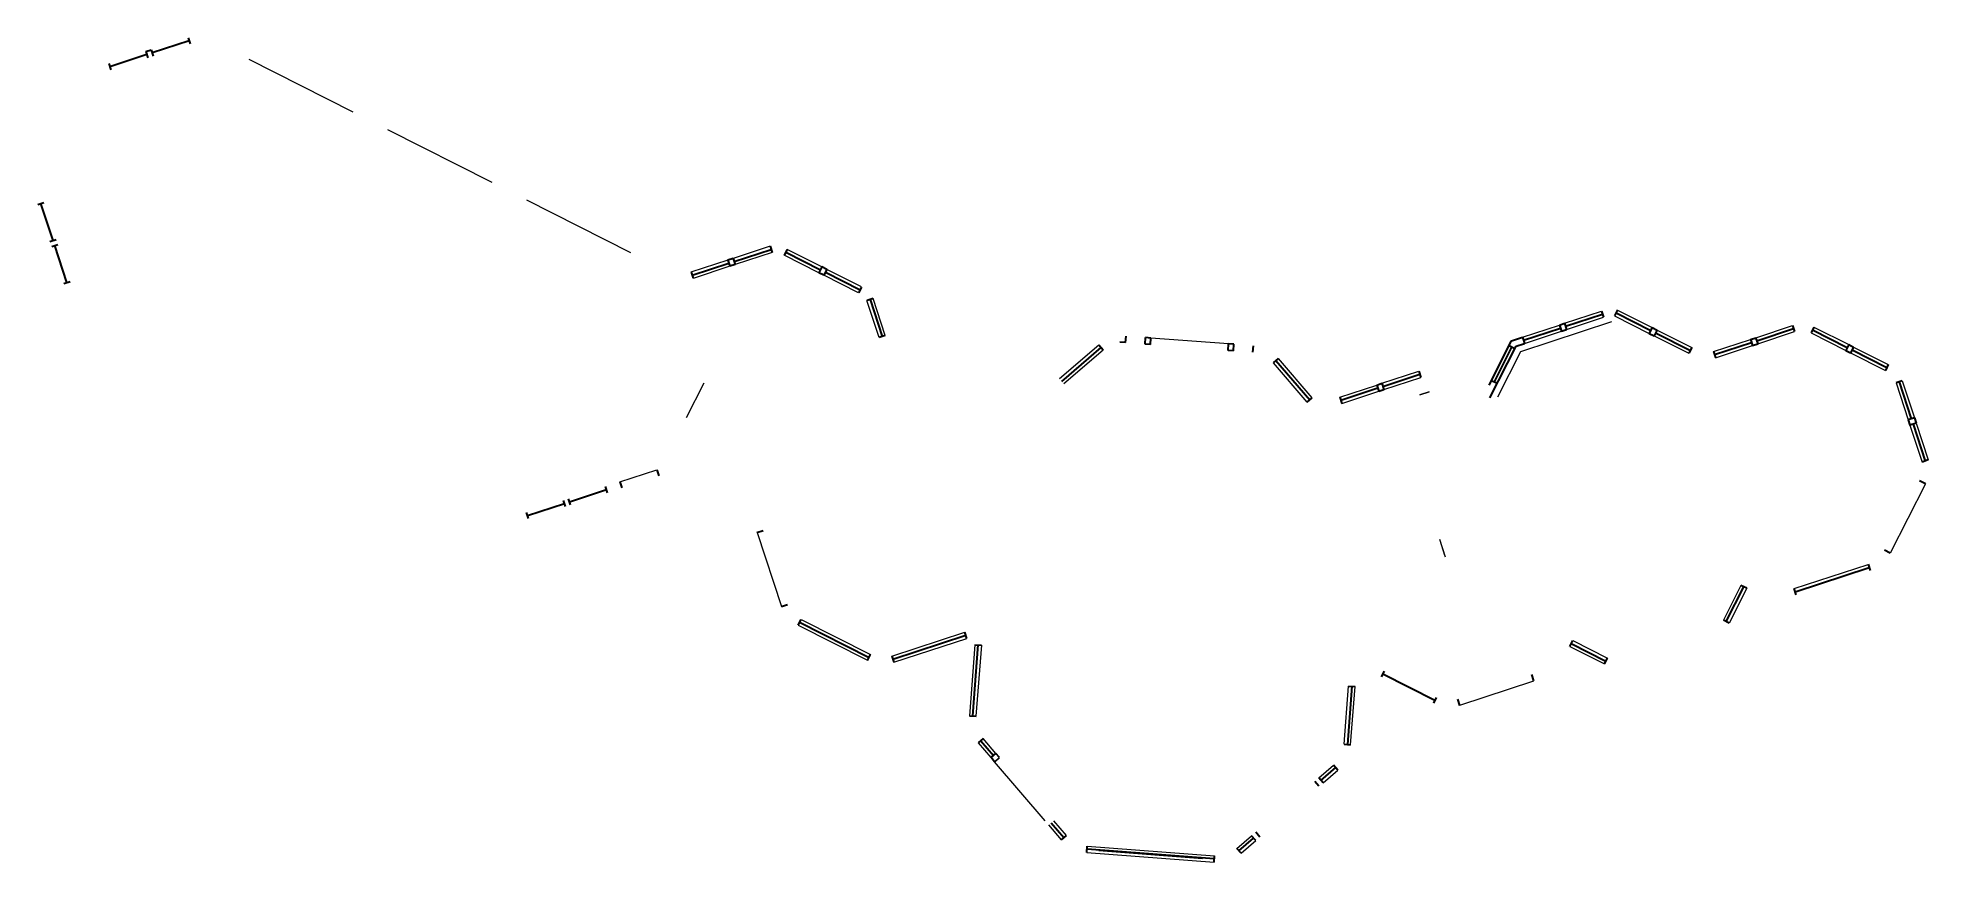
# Model space of a CAD drawing. Header units: inches. Extents: x 2775 to 35798, y 1675 to 10350.
# Drawn here: x 5455.9 to 5601.7, y 4503.8 to 4567.3 of the extents above; entities that cross this region are included whole.
import ezdxf

# ---------------------------------------------------------------- set-up
doc = ezdxf.new("R2010")
doc.units = ezdxf.units.IN
doc.header["$LTSCALE"] = 0.5
doc.header["$MEASUREMENT"] = 0
doc.layers.add('CABTOPS', color=30, linetype='CONTINUOUS')
doc.layers.add('WINDOWS', color=5, linetype='CONTINUOUS', lineweight=30)

msp = doc.modelspace()

# ---------------------------------------------------------------- linework, layer by layer
at = {"layer": 'CABTOPS', "color": 7, "linetype": 'Continuous', "lineweight": 9, "ltscale": 10}
for p, q in [((5563.957, 4528.681), (5564.36, 4527.463)), ((5563.958, 4528.681), (5564.404, 4527.342))]:
    msp.add_line(p, q, dxfattribs=at)
at = {"layer": 'WINDOWS', "color": 7, "linetype": 'Continuous', "ltscale": 0.25}
for p, q in [((5467.464, 4567.345), (5467.619, 4566.872)), ((5464.213, 4566.283), (5464.368, 4565.811)), ((5464.613, 4566.413), (5464.767, 4565.941)), ((5461.362, 4565.352), (5461.516, 4564.879)), ((5455.872, 4554.497), (5456.344, 4554.652)), ((5456.812, 4551.648), (5457.284, 4551.803)), ((5456.944, 4551.249), (5457.416, 4551.405)), ((5512.346, 4551.272), (5512.501, 4550.798)), ((5509.495, 4550.34), (5509.096, 4550.209)), ((5509.096, 4550.209), (5509.251, 4549.735)), ((5509.65, 4549.865), (5509.251, 4549.734)), ((5509.495, 4550.338), (5509.65, 4549.866)), ((5513.66, 4551.037), (5513.435, 4550.594)), ((5457.884, 4548.4), (5458.356, 4548.556)), ((5506.245, 4549.275), (5506.399, 4548.803)), ((5516.484, 4549.044), (5516.109, 4549.234)), ((5516.484, 4549.044), (5516.109, 4549.234)), ((5516.335, 4549.68), (5516.111, 4549.237)), ((5516.71, 4549.49), (5516.485, 4549.047)), ((5519.385, 4548.133), (5519.161, 4547.69)), ((5576.463, 4546.272), (5576.619, 4545.8)), ((5567.786, 4540.556), (5569.519, 4543.99)), ((5570.365, 4544.265), (5570.521, 4543.793)), ((5573.215, 4545.203), (5573.37, 4544.731)), ((5573.371, 4544.728), (5573.77, 4544.859)), ((5573.614, 4545.334), (5573.769, 4544.862)), ((5580.142, 4544.562), (5580.517, 4544.373)), ((5580.368, 4545.008), (5580.743, 4544.819)), ((5587.95, 4544.106), (5588.108, 4543.625)), ((5587.953, 4544.098), (5588.349, 4544.228)), ((5588.346, 4544.236), (5588.504, 4543.756)), ((5591.196, 4545.174), (5591.354, 4544.694)), ((5592.844, 4545.041), (5592.62, 4544.598)), ((5567.857, 4539.587), (5569.87, 4543.576)), ((5569.87, 4543.576), (5570.521, 4543.79)), ((5585.101, 4543.168), (5585.259, 4542.688)), ((5588.109, 4543.623), (5588.505, 4543.753)), ((5595.522, 4543.69), (5595.298, 4543.246)), ((5595.897, 4543.5), (5595.673, 4543.057)), ((5562.377, 4541.636), (5562.532, 4541.164)), ((5598.575, 4542.148), (5598.351, 4541.705)), ((5556.275, 4539.642), (5556.434, 4539.157)), ((5559.125, 4540.578), (5559.284, 4540.095)), ((5559.285, 4540.092), (5559.684, 4540.223)), ((5559.524, 4540.708), (5559.683, 4540.226)), ((5599.65, 4540.897), (5599.175, 4540.741)), ((5600.586, 4538.047), (5600.114, 4537.892)), ((5600.717, 4537.648), (5600.245, 4537.493)), ((5601.652, 4534.798), (5601.181, 4534.642)), ((5499.816, 4532.274), (5499.662, 4532.746)), ((5496.565, 4531.212), (5496.411, 4531.684)), ((5496.964, 4531.342), (5496.81, 4531.815)), ((5493.713, 4530.281), (5493.559, 4530.753)), ((5587.659, 4524.905), (5587.213, 4525.131)), ((5586.305, 4522.228), (5585.859, 4522.454)), ((5574.011, 4520.424), (5574.236, 4520.87)), ((5576.688, 4519.07), (5576.913, 4519.516))]:
    msp.add_line(p, q, dxfattribs=at)
at = {"layer": 'WINDOWS', "color": 7, "linetype": 'Continuous', "lineweight": 30, "ltscale": 10}
for p, q in [((5464.29, 4566.047), (5461.439, 4565.113)), ((5464.213, 4566.283), (5464.613, 4566.413)), ((5467.541, 4567.111), (5464.69, 4566.177)), ((5457.048, 4551.726), (5456.11, 4554.575)), ((5458.117, 4548.477), (5457.18, 4551.327)), ((5506.322, 4549.039), (5509.171, 4549.978)), ((5509.573, 4550.102), (5512.424, 4551.034)), ((5513.547, 4550.816), (5516.223, 4549.459)), ((5516.604, 4549.282), (5519.28, 4547.925)), ((5520.065, 4547.17), (5520.99, 4544.316)), ((5573.687, 4545.112), (5576.541, 4546.036)), ((5577.581, 4546.145), (5580.259, 4544.793)), ((5570.443, 4544.029), (5573.292, 4544.967)), ((5580.633, 4544.602), (5583.31, 4543.248)), ((5588.425, 4543.996), (5591.276, 4544.931)), ((5592.733, 4544.822), (5595.41, 4543.468)), ((5537.858, 4543.466), (5534.822, 4540.861)), ((5568.199, 4540.821), (5569.551, 4543.499)), ((5585.179, 4542.93), (5588.029, 4543.868)), ((5595.785, 4543.279), (5598.462, 4541.925)), ((5551.35, 4542.462), (5553.956, 4539.427)), ((5559.603, 4540.467), (5562.453, 4541.405)), ((5556.347, 4539.42), (5559.198, 4540.356)), ((5599.413, 4540.819), (5600.348, 4537.969)), ((5600.481, 4537.57), (5601.415, 4534.719)), ((5496.887, 4531.578), (5499.738, 4532.512)), ((5493.637, 4530.514), (5496.488, 4531.448)), ((5591.401, 4524.645), (5597.101, 4526.516)), ((5586.082, 4522.341), (5587.436, 4525.018)), ((5514.622, 4522.285), (5519.975, 4519.572)), ((5521.82, 4519.438), (5527.439, 4521.282)), ((5574.124, 4520.648), (5576.801, 4519.293)), ((5563.609, 4516.266), (5559.593, 4518.297)), ((5557.206, 4517.353), (5556.866, 4512.866)), ((5557.206, 4517.353), (5556.866, 4512.866)), ((5528.605, 4513.159), (5529.582, 4512.021)), ((5528.605, 4513.159), (5529.582, 4512.021)), ((5554.824, 4510.101), (5555.961, 4511.079)), ((5554.824, 4510.101), (5555.961, 4511.079)), ((5534.03, 4506.824), (5535.007, 4505.686)), ((5534.03, 4506.824), (5535.007, 4505.686)), ((5546.599, 4504.041), (5536.786, 4504.786)), ((5546.599, 4504.041), (5536.786, 4504.786)), ((5546.599, 4504.041), (5536.786, 4504.786)), ((5548.497, 4504.665), (5549.635, 4505.643)), ((5548.497, 4504.665), (5549.635, 4505.643))]:
    msp.add_line(p, q, dxfattribs=at)
at = {"layer": 'WINDOWS', "color": 7, "linetype": 'Continuous', "lineweight": 9, "ltscale": 5}
for p, q in [((5472.142, 4565.691), (5480.174, 4561.629)), ((5482.851, 4560.275), (5490.882, 4556.214)), ((5493.56, 4554.86), (5501.591, 4550.798)), ((5516.335, 4549.68), (5513.659, 4551.035)), ((5519.386, 4548.135), (5516.71, 4549.49)), ((5573.614, 4545.334), (5576.464, 4546.27)), ((5547.698, 4543.747), (5541.715, 4544.201)), ((5570.364, 4544.267), (5573.215, 4545.203)), ((5592.62, 4544.599), (5595.297, 4543.245)), ((5592.845, 4545.045), (5595.523, 4543.691)), ((5537.695, 4543.656), (5534.66, 4541.049)), ((5538.02, 4543.276), (5534.986, 4540.67)), ((5554.146, 4539.59), (5551.54, 4542.624)), ((5595.672, 4543.055), (5598.349, 4541.701)), ((5595.897, 4543.502), (5598.574, 4542.148)), ((5553.767, 4539.264), (5551.161, 4542.299)), ((5559.524, 4540.708), (5562.374, 4541.644)), ((5505.909, 4538.073), (5507.262, 4540.751)), ((5556.275, 4539.642), (5559.125, 4540.578)), ((5599.175, 4540.741), (5600.111, 4537.891)), ((5599.65, 4540.897), (5600.586, 4538.047)), ((5600.242, 4537.492), (5601.178, 4534.641)), ((5600.717, 4537.648), (5601.652, 4534.798)), ((5500.756, 4533.114), (5503.607, 4534.049)), ((5591.323, 4524.882), (5597.021, 4526.753)), ((5587.213, 4525.131), (5585.859, 4522.454)), ((5587.659, 4524.905), (5586.305, 4522.228)), ((5514.735, 4522.508), (5520.09, 4519.8)), ((5514.509, 4522.062), (5519.864, 4519.354)), ((5521.742, 4519.675), (5527.358, 4521.519)), ((5521.898, 4519.2), (5527.52, 4521.046)), ((5574.237, 4520.871), (5576.914, 4519.518)), ((5528.139, 4520.557), (5527.724, 4515.08)), ((5528.638, 4520.519), (5528.222, 4515.042)), ((5574.012, 4520.425), (5576.689, 4519.071)), ((5556.616, 4512.885), (5556.957, 4517.372)), ((5557.115, 4512.847), (5557.455, 4517.334)), ((5529.383, 4511.85), (5528.406, 4512.988)), ((5529.762, 4512.176), (5528.785, 4513.314)), ((5554.661, 4510.291), (5555.798, 4511.268)), ((5554.986, 4509.912), (5556.124, 4510.889)), ((5534.818, 4505.523), (5533.84, 4506.661)), ((5535.197, 4505.849), (5534.22, 4506.987)), ((5536.805, 4505.037), (5546.618, 4504.292)), ((5548.333, 4504.856), (5549.471, 4505.834)), ((5548.659, 4504.477), (5549.797, 4505.454)), ((5536.767, 4504.538), (5546.58, 4503.793))]:
    msp.add_line(p, q, dxfattribs=at)
at = {"layer": 'WINDOWS', "color": 7, "linetype": 'Continuous', "lineweight": 9, "ltscale": 0.25}
for p, q in [((5512.346, 4551.272), (5509.495, 4550.34)), ((5509.096, 4550.209), (5506.244, 4549.277)), ((5512.502, 4550.797), (5509.65, 4549.865)), ((5516.109, 4549.234), (5513.434, 4550.591)), ((5509.251, 4549.734), (5506.399, 4548.802)), ((5519.159, 4547.687), (5516.484, 4549.044)), ((5520.746, 4544.236), (5519.814, 4547.088)), ((5521.222, 4544.392), (5520.289, 4547.243)), ((5573.77, 4544.859), (5576.62, 4545.797)), ((5577.464, 4545.914), (5580.142, 4544.562)), ((5577.69, 4546.36), (5580.368, 4545.008)), ((5570.521, 4543.79), (5573.371, 4544.728)), ((5580.517, 4544.373), (5583.196, 4543.021)), ((5580.743, 4544.819), (5583.421, 4543.467)), ((5585.103, 4543.16), (5587.953, 4544.098)), ((5588.349, 4544.228), (5591.198, 4545.166)), ((5588.505, 4543.753), (5591.355, 4544.691)), ((5585.259, 4542.685), (5588.109, 4543.623)), ((5559.684, 4540.223), (5562.533, 4541.161)), ((5556.435, 4539.154), (5559.285, 4540.092))]:
    msp.add_line(p, q, dxfattribs=at)
at = {"layer": 'WINDOWS', "color": 7, "linetype": 'Continuous', "lineweight": 30, "ltscale": 5}
for p, q in [((5516.71, 4549.49), (5516.335, 4549.68)), ((5539.762, 4543.846), (5539.8, 4544.346)), ((5541.258, 4543.733), (5541.296, 4544.233)), ((5541.715, 4544.201), (5541.296, 4544.233)), ((5541.677, 4543.701), (5541.715, 4544.201)), ((5569.519, 4543.99), (5570.364, 4544.267)), ((5573.215, 4545.203), (5573.614, 4545.334)), ((5538.021, 4543.275), (5537.694, 4543.656)), ((5539.762, 4543.848), (5539.318, 4543.881)), ((5541.677, 4543.702), (5541.258, 4543.734)), ((5547.66, 4543.247), (5547.698, 4543.747)), ((5548.079, 4543.216), (5547.66, 4543.248)), ((5548.117, 4543.715), (5547.698, 4543.747)), ((5548.079, 4543.215), (5548.117, 4543.715)), ((5549.575, 4543.101), (5549.613, 4543.602)), ((5551.161, 4542.299), (5551.541, 4542.626)), ((5595.297, 4543.245), (5595.672, 4543.055)), ((5595.523, 4543.691), (5595.897, 4543.502)), ((5559.125, 4540.578), (5559.524, 4540.708)), ((5553.767, 4539.264), (5554.147, 4539.591)), ((5600.111, 4537.891), (5600.242, 4537.492)), ((5600.586, 4538.047), (5600.717, 4537.648)), ((5597.021, 4526.754), (5597.18, 4526.279)), ((5571.064, 4518.253), (5571.224, 4517.777)), ((5530.036, 4511.857), (5529.762, 4512.176)), ((5529.657, 4511.532), (5529.383, 4511.85)), ((5536.767, 4504.537), (5536.805, 4505.037)), ((5546.58, 4503.791), (5546.618, 4504.291))]:
    msp.add_line(p, q, dxfattribs=at)
at = {"layer": 'WINDOWS', "color": 7, "linetype": 'Continuous', "ltscale": 5}
for p, q in [((5520.295, 4547.245), (5519.82, 4547.09)), ((5577.692, 4546.364), (5577.466, 4545.918)), ((5521.227, 4544.394), (5520.752, 4544.238)), ((5580.37, 4545.012), (5580.144, 4544.566)), ((5580.745, 4544.823), (5580.519, 4544.377)), ((5569.328, 4543.612), (5569.775, 4543.386)), ((5583.423, 4543.471), (5583.198, 4543.025)), ((5567.976, 4540.934), (5568.423, 4540.708)), ((5503.607, 4534.049), (5503.763, 4533.574)), ((5500.756, 4533.114), (5500.912, 4532.639)), ((5601.456, 4532.951), (5600.988, 4533.187)), ((5598.722, 4527.609), (5598.28, 4527.833)), ((5591.479, 4524.407), (5591.323, 4524.882)), ((5514.505, 4522.053), (5514.735, 4522.508)), ((5527.52, 4521.046), (5527.358, 4521.519)), ((5519.86, 4519.344), (5520.09, 4519.8)), ((5521.742, 4519.675), (5521.898, 4519.2)), ((5527.973, 4515.061), (5528.388, 4520.538)), ((5528.142, 4520.557), (5528.64, 4520.519)), ((5559.706, 4518.52), (5559.48, 4518.074)), ((5556.957, 4517.372), (5557.455, 4517.334)), ((5563.721, 4516.489), (5563.496, 4516.043)), ((5565.533, 4515.871), (5565.372, 4516.364)), ((5527.726, 4515.08), (5528.224, 4515.042)), ((5528.415, 4512.996), (5528.794, 4513.321)), ((5529.392, 4511.858), (5529.771, 4512.183)), ((5556.617, 4512.885), (5557.115, 4512.847)), ((5529.666, 4511.539), (5530.045, 4511.865)), ((5556.124, 4510.89), (5555.798, 4511.268)), ((5554.667, 4509.639), (5554.342, 4510.017)), ((5554.986, 4509.912), (5554.661, 4510.291)), ((5550.118, 4505.725), (5549.79, 4506.107)), ((5534.822, 4505.526), (5535.204, 4505.855)), ((5548.662, 4504.474), (5548.333, 4504.856)), ((5549.799, 4505.452), (5549.471, 4505.834))]:
    msp.add_line(p, q, dxfattribs=at)
at = {"layer": 'WINDOWS', "color": 7, "linetype": 'Continuous', "lineweight": 20, "ltscale": 5}
for p, q in [((5570.238, 4543.174), (5577.248, 4545.473)), ((5601.434, 4532.962), (5598.726, 4527.607)), ((5511.342, 4529.21), (5513.214, 4523.509)), ((5565.528, 4515.889), (5571.229, 4517.761)), ((5533.566, 4506.981), (5529.657, 4511.532))]:
    msp.add_line(p, q, dxfattribs=at)
at = {"layer": 'WINDOWS', "color": 7, "linetype": 'Continuous', "lineweight": 20, "ltscale": 0.25}
msp.add_line((5568.459, 4539.66), (5570.238, 4543.174), dxfattribs=at)
at = {"layer": 'WINDOWS', "color": 7, "linetype": 'Continuous', "lineweight": 9, "ltscale": 10}
for p, q in [((5562.449, 4539.82), (5563.163, 4540.054)), ((5563.163, 4540.054), (5562.449, 4539.82))]:
    msp.add_line(p, q, dxfattribs=at)
at = {"layer": 'WINDOWS', "color": 7, "linetype": 'Continuous', "ltscale": 10}
for p, q in [((5511.325, 4529.205), (5511.817, 4529.366)), ((5513.228, 4523.514), (5513.689, 4523.665)), ((5537.703, 4504.716), (5545.68, 4504.108))]:
    msp.add_line(p, q, dxfattribs=at)

doc.saveas('drawing.dxf')
